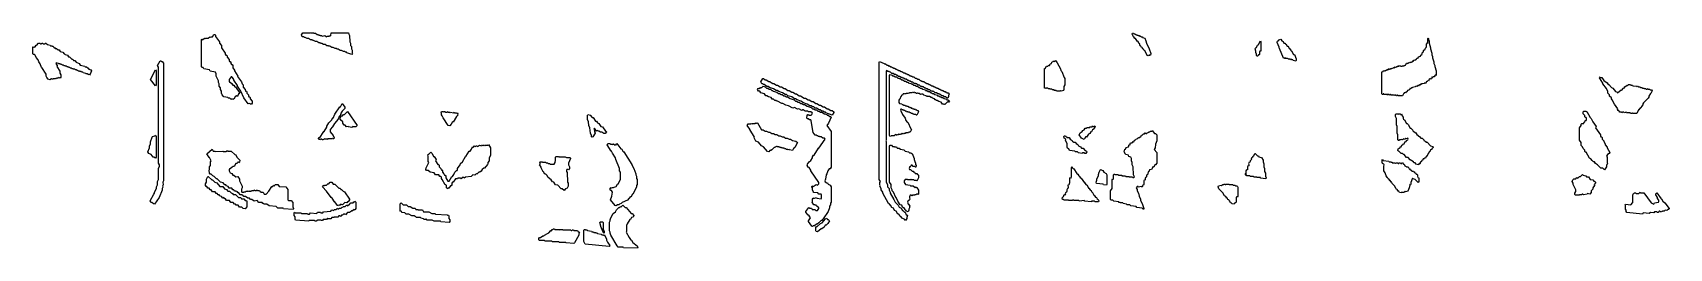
# Model space of a CAD drawing. Header units: millimetres. Extents: x 0 to 7605, y 0 to 1002.
import ezdxf

# ---------------------------------------------------------------- set-up
doc = ezdxf.new("R2010")
doc.units = ezdxf.units.MM
doc.layers.add('GRAY_M', color=7, linetype='Continuous')

msp = doc.modelspace()

# ---------------------------------------------------------------- linework, layer by layer
at = {"layer": 'GRAY_M'}
for points in [[(967.6, 729.8), (952, 754.4), (952, 757.2), (934.6, 781.8), (934.6, 784.5), (928.6, 794.1), (925.2, 796.8), (921.8, 796.8), (912.3, 784.5), (912.3, 776.4), (914.8, 772.3), (918.3, 772.3), (921.8, 766.9), (925.2, 766.9), (930.4, 758.7), (933.9, 758.7), (939.1, 750.4), (942.6, 750.4), (962.6, 721.6), (959.9, 717.4), (956.5, 717.4), (951.2, 706.4), (947.7, 709.1), (940.9, 703.7), (933.9, 692.7), (930.4, 692.7), (928.7, 689.9), (926.9, 692.7), (919.9, 692.7), (916.5, 698.2), (907.8, 698.2), (906.1, 701), (888.7, 703.7), (880.9, 713.3), (877.4, 721.6), (877.4, 729.8), (872.2, 738), (872.2, 746.2), (867, 754.4), (867, 765.4), (863.5, 770.8), (863.5, 779.1), (853.1, 801), (853.1, 811.9), (848.8, 818.7), (824.6, 824.2), (821.1, 829.7), (795.1, 835.1), (791.6, 840.6), (786.4, 840.6), (783.8, 844.8), (783.8, 970.8), (786.5, 972.3), (788.2, 969.5), (798.6, 977.7), (802.1, 975), (803.8, 977.7), (815.9, 977.7), (822.9, 983.2), (824.6, 980.5), (826.3, 983.2), (835, 983.2), (841.9, 994.1), (847.2, 994.1), (849.9, 990), (849.9, 984.5), (867.2, 959.8), (867.2, 954.4), (877.6, 943.4), (877.6, 932.5), (894.9, 907.8), (894.9, 902.3), (897.5, 898.3), (901, 898.3), (903.6, 894.1), (903.6, 888.6), (912.3, 877.7), (912.3, 872.2), (914.8, 868.2), (918.3, 868.2), (921, 864), (921, 858.5), (923.5, 854.5), (927, 854.5), (929.6, 850.3), (929.6, 839.4), (938.3, 828.4), (938.3, 825.7), (953.9, 801), (952.2, 798.3), (969.5, 773.7), (973.8, 764.1), (978.2, 760), (978.2, 749), (986.8, 738.1), (989.4, 731.3), (992.9, 731.3), (995.5, 727.1), (995.5, 721.6), (1002.4, 713.4), (1002.4, 707.9), (1005, 703.9), (1008.5, 703.9), (1011.1, 699.7), (1011.1, 694.2), (1019.8, 683.3), (1019.8, 675), (1017.1, 670.8), (1010.1, 670.8), (1008.4, 673.6), (1000.6, 672.2), (981.4, 699.6), (967.6, 729.8)], [(1457.4, 911.8), (1452.2, 911.8), (1450.5, 914.5), (1443.6, 914.5), (1434.9, 920), (1428, 920), (1419.3, 925.5), (1414.1, 925.5), (1412.3, 928.2), (1405.4, 928.2), (1396.8, 933.7), (1389.8, 933.7), (1381.2, 939.2), (1375.9, 939.2), (1374.2, 941.9), (1367.3, 941.9), (1358.6, 947.4), (1351.7, 947.4), (1343, 952.9), (1337.8, 952.9), (1336, 955.6), (1329.1, 955.6), (1320.5, 961.1), (1313.5, 961.1), (1304.9, 966.6), (1299.6, 966.6), (1297.9, 969.3), (1291, 969.3), (1282.3, 974.8), (1275.4, 974.8), (1266.7, 980.2), (1261.5, 980.2), (1259.8, 983), (1252.8, 983), (1248.4, 992.7), (1254.6, 1002.3), (1291.1, 1002.3), (1292.8, 999.7), (1294.4, 1002.3), (1304.9, 1002.3), (1306.7, 999.6), (1313.6, 999.6), (1322.3, 994.1), (1327.5, 994.1), (1329.2, 991.4), (1334.4, 991.4), (1336.2, 988.7), (1343.1, 988.7), (1344.8, 985.9), (1356.9, 988.7), (1365.5, 983.2), (1367.3, 985.9), (1377.7, 985.9), (1379.4, 988.7), (1382.9, 986), (1385.4, 990), (1386.3, 1002.3), (1468, 1002.3), (1468.8, 995.4), (1472.3, 990), (1474, 959.8), (1477.5, 954.4), (1477.5, 943.4), (1481, 937.9), (1481, 927), (1484.4, 921.5), (1484.4, 907.8), (1486.2, 905), (1483.5, 900.8), (1459.1, 909.1), (1457.4, 911.8)], [(5179.6, 896.7), (5169, 917.3), (5165.2, 920), (5162.7, 925.5), (5159, 925.5), (5155.2, 933.7), (5152.8, 933.7), (5150.2, 939.2), (5146.5, 941.9), (5142.8, 952.9), (5140.3, 952.9), (5136.5, 961.1), (5134.1, 961.1), (5125.3, 974.8), (5121.6, 974.8), (5117.8, 983), (5115.3, 983), (5109.7, 995.4), (5111.6, 999.6), (5115.5, 999.6), (5116.7, 996.9), (5122.9, 996.9), (5124.2, 994.1), (5129.2, 994.1), (5130.4, 991.4), (5135.4, 991.4), (5136.7, 988.7), (5142.9, 988.7), (5144.1, 985.9), (5149.1, 985.9), (5150.4, 983.2), (5156.6, 983.2), (5157.9, 980.4), (5167.9, 977.7), (5173.5, 965.3), (5176, 954.4), (5188.5, 927), (5195.9, 905), (5194, 898.1), (5189, 898.1), (5187.8, 895.3), (5185.3, 898), (5184, 895.3), (5179.6, 896.7)], [(71.6, 785.9), (65.6, 794.1), (61.8, 801), (61.8, 809.2), (43, 840.6), (41.5, 840.6), (34.7, 858.4), (28.6, 866.7), (24.9, 876.2), (15.8, 887.2), (11.3, 898.1), (8.4, 900.8), (2.3, 900.8), (0, 905), (0.8, 936.6), (3.9, 936.6), (5.4, 934), (6.8, 936.6), (11.3, 936.6), (15.9, 945), (17.4, 942.2), (26.4, 953.1), (34.1, 953.1), (35.6, 950.3), (38.5, 950.3), (41.6, 953.1), (43.1, 950.4), (44.5, 953.1), (47.6, 953.1), (49.1, 950.3), (56.6, 950.3), (58.1, 953.1), (61.2, 953.1), (68.7, 947.6), (80.8, 944.8), (82.3, 942.1), (88.3, 942.1), (89.8, 939.4), (94.3, 939.4), (97.4, 933.9), (100.4, 933.9), (104.9, 928.4), (110.9, 928.4), (118.4, 922.9), (123, 922.9), (127.5, 914.7), (139.6, 912), (145.6, 903.8), (148.6, 903.8), (150.1, 901), (162.2, 898.3), (166.7, 890.1), (171.2, 890.1), (181.7, 879.1), (186.3, 879.1), (189.3, 873.7), (195.3, 873.7), (201.3, 865.4), (216.4, 859.9), (220.9, 851.7), (242, 846.3), (243.5, 843.5), (249.5, 843.5), (257.1, 838), (260.1, 832.6), (270.7, 829.8), (273, 825.6), (266.9, 809.2), (263.1, 804.9), (261.5, 807.7), (255.5, 807.7), (254, 810.5), (247.9, 810.5), (246.4, 813.2), (234.4, 816), (232.9, 818.7), (226.8, 818.7), (225.3, 821.4), (219.3, 821.4), (217.8, 824.2), (211.8, 824.2), (210.3, 826.9), (204.2, 826.9), (202.7, 829.6), (196.7, 829.6), (195.2, 832.4), (189.2, 832.4), (187.7, 835.1), (181.6, 835.1), (180.1, 837.9), (174.1, 837.9), (172.6, 840.6), (166.6, 840.6), (165.1, 843.3), (159, 843.3), (157.5, 846.1), (151.5, 846.1), (150, 848.8), (144, 848.8), (142.5, 851.6), (136.4, 851.6), (134.9, 854.3), (128.9, 854.3), (127.4, 857), (121.4, 857), (119.8, 859.8), (109.4, 862.5), (107.2, 858.5), (113.2, 850.3), (111.7, 844.8), (125.3, 822.9), (125.3, 814.7), (131.3, 806.5), (131.3, 801), (132.8, 798.2), (127.5, 791.3), (121.5, 794), (120, 791.3), (112.4, 791.3), (110.9, 788.5), (107.9, 791.3), (106.4, 788.6), (94.3, 788.6), (92.8, 785.8), (89.7, 785.8), (86.7, 788.5), (79.2, 783.1), (71.6, 785.9)], [(5687.4, 896.8), (5687.4, 902.3), (5684, 910.5), (5684, 916), (5680.6, 927), (5684.6, 933.9), (5686.9, 933.9), (5692.5, 944.8), (5697.1, 947.6), (5706.2, 964.1), (5708, 959.8), (5708, 918.7), (5706.2, 914.4), (5705, 917.3), (5702.9, 917.3), (5701.2, 913.2), (5701.2, 902.3), (5699.4, 898), (5696, 900.8), (5692.6, 892.6), (5688.5, 894), (5687.4, 896.8)], [(5855.9, 876.2), (5850.2, 876.2), (5849.1, 878.9), (5844.6, 876.1), (5843.4, 878.9), (5837.7, 878.9), (5836.6, 881.6), (5832.1, 878.9), (5830.9, 881.7), (5825.2, 881.7), (5824.1, 884.4), (5820.8, 884.4), (5819.6, 881.5), (5818.4, 884.4), (5812.8, 884.4), (5794.6, 928.3), (5791.8, 932.4), (5791.8, 935.1), (5782.7, 957), (5782.7, 959.8), (5786.7, 966.8), (5789, 964.1), (5791.2, 969.5), (5800.4, 972.2), (5805, 964), (5810.6, 961.2), (5814, 953.1), (5819.7, 953.1), (5820.8, 950.3), (5823.1, 950.3), (5829.9, 939.4), (5832.2, 939.4), (5836.7, 933.8), (5839, 928.4), (5841.2, 928.4), (5845.8, 922.9), (5848.1, 917.5), (5850.3, 917.5), (5859.4, 901), (5864, 901), (5871.4, 880.4), (5871.4, 874.9), (5869.6, 870.7), (5857, 873.5), (5855.9, 876.2)], [(6353.4, 709.2), (6352.4, 711.7), (6351.4, 709.2), (6344.8, 709.2), (6343.7, 711.9), (6341.7, 711.9), (6340.6, 709.2), (6337.3, 709.2), (6336.2, 711.9), (6331, 711.9), (6329.8, 709), (6328.7, 711.9), (6321.2, 711.9), (6320.2, 714.5), (6319.2, 711.9), (6312.6, 711.9), (6311.5, 714.6), (6309.5, 714.6), (6308.4, 711.9), (6305.1, 711.9), (6304, 714.6), (6297.7, 714.6), (6296.6, 711.7), (6295.4, 714.6), (6287.9, 714.6), (6286.9, 717.2), (6285.9, 714.6), (6279.3, 714.6), (6278.3, 717.4), (6276.2, 717.4), (6275.2, 714.6), (6271.8, 714.6), (6269.1, 718.8), (6269.1, 820.2), (6275, 821.6), (6276.1, 824.4), (6282.5, 824.4), (6283.7, 827.2), (6285.8, 824.4), (6291.2, 829.9), (6293.3, 827.2), (6297.6, 832.6), (6300.8, 829.9), (6305.2, 835.4), (6306.3, 832.6), (6308.3, 832.6), (6309.4, 835.3), (6315.8, 835.3), (6318.1, 838.2), (6319.1, 835.4), (6323.4, 840.8), (6326.6, 838.1), (6330.9, 843.6), (6333, 840.9), (6334.1, 843.5), (6340.5, 843.5), (6341.6, 846.3), (6348, 846.3), (6349.2, 849.2), (6350.3, 846.4), (6352.3, 849), (6356.8, 849), (6357.8, 846.3), (6362, 846.3), (6363.1, 849.1), (6365.2, 846.4), (6366.3, 849), (6372.7, 849), (6375, 851.8), (6376, 849.2), (6377, 851.8), (6379.2, 851.8), (6383.5, 860), (6385.7, 860), (6386.8, 857.3), (6391, 862.8), (6393.2, 860), (6397.5, 865.5), (6399.6, 862.8), (6400.6, 865.4), (6407.1, 865.4), (6409.3, 868.3), (6410.4, 865.5), (6414.7, 871), (6415.7, 868.4), (6418.9, 876.6), (6420, 873.8), (6421, 876.4), (6427.5, 876.4), (6428.5, 879.1), (6430.7, 879.1), (6432.8, 884.6), (6435.1, 884.6), (6436.1, 882), (6439.3, 890.1), (6448.9, 892.8), (6452.2, 901.1), (6455.4, 898.4), (6458.6, 912), (6461.8, 912), (6465, 922.9), (6469.3, 922.9), (6472.5, 931.1), (6475.8, 933.9), (6477.3, 937.9), (6477.3, 948.9), (6481.2, 955.9), (6482.3, 953.2), (6483.8, 957.1), (6483.8, 973.5), (6485.5, 977.9), (6487.2, 973.5), (6487.2, 968), (6489.4, 962.6), (6489.4, 954.3), (6495.8, 932.4), (6495.8, 927), (6502.2, 907.8), (6502.2, 899.6), (6505.5, 891.4), (6505.5, 885.9), (6511.9, 866.7), (6511.9, 858.5), (6515.1, 850.3), (6515.1, 844.8), (6521.6, 825.7), (6521.6, 806.5), (6519.8, 802.1), (6518.7, 805), (6516.7, 805), (6513.5, 796.8), (6510.1, 796.8), (6509.1, 799.4), (6504.8, 794), (6503.7, 796.6), (6500.5, 788.4), (6499.4, 791.2), (6495.2, 785.8), (6493, 788.5), (6492, 785.8), (6489.9, 785.8), (6486.6, 777.5), (6484.4, 780.3), (6480.1, 774.8), (6478, 777.5), (6472.7, 766.6), (6468.4, 769.4), (6467.3, 766.7), (6454.4, 763.9), (6453.3, 761.1), (6451.1, 763.9), (6446.9, 758.4), (6444.7, 761.1), (6440.4, 755.7), (6438.3, 758.4), (6434, 752.9), (6431.9, 755.6), (6430.8, 753), (6425.5, 753), (6424.4, 750.3), (6411.5, 747.5), (6410.4, 744.7), (6408.2, 747.4), (6403.9, 742), (6401.8, 744.7), (6398.6, 736.6), (6389, 733.8), (6385.7, 725.5), (6383.5, 728.3), (6379.2, 722.8), (6377.1, 725.5), (6376.1, 722.9), (6373.9, 722.9), (6371.8, 717.4), (6369.6, 717.4), (6365.3, 709.2), (6353.4, 709.2)], [(549.3, 213.6), (545.5, 220.5), (562.9, 252.1), (566.6, 256.2), (566.6, 261.6), (575.7, 278), (575.7, 286.3), (580.2, 294.5), (580.2, 310.9), (584.7, 319.1), (584.7, 371.1), (589.2, 382.1), (589.2, 387.5), (584.7, 395.7), (584.7, 842), (580.2, 850.3), (591.5, 870.9), (596.2, 870.9), (597.7, 868.2), (602.2, 868.2), (607.5, 861.3), (607.5, 313.6), (604.5, 308.1), (606, 294.4), (603, 289), (604.5, 283.5), (601.5, 278), (601.5, 269.8), (587.9, 236.9), (566, 205.3), (560.7, 206.7), (553.9, 213.6), (549.3, 213.6)], [(4034.2, 147.9), (4031.5, 147.9), (4024.5, 158.8), (4020.3, 158.8), (4012, 172.5), (4005.1, 175.3), (3999.5, 186.2), (3992.6, 189), (3987, 199.9), (3984.2, 199.9), (3981.5, 205.4), (3977.3, 208.1), (3950.2, 256.1), (3950.2, 261.6), (3943.3, 272.5), (3943.3, 278), (3936.3, 289), (3937.7, 291.7), (3936.3, 294.4), (3936.3, 305.4), (3939.1, 310.9), (3933.5, 319.1), (3933.5, 864), (3935.7, 868.2), (3956.6, 859.9), (3958, 857.2), (3963.5, 857.2), (3970.5, 851.8), (3974.7, 851.8), (3976, 849), (3981.6, 849), (3988.5, 843.5), (3992.7, 843.5), (3994.1, 840.8), (3998.3, 840.8), (3999.6, 838.1), (4005.2, 838.1), (4012.1, 832.6), (4016.3, 832.6), (4017.7, 829.8), (4021.9, 829.8), (4023.2, 827.1), (4028.8, 827.1), (4035.7, 821.6), (4039.9, 821.6), (4041.3, 818.9), (4045.5, 818.9), (4046.8, 816.2), (4052.4, 816.2), (4059.3, 810.7), (4063.5, 810.7), (4064.9, 807.9), (4070.4, 807.9), (4077.4, 802.5), (4081.6, 802.5), (4082.9, 799.7), (4087.1, 799.7), (4088.5, 797), (4094, 797), (4101, 791.5), (4105.2, 791.5), (4106.5, 788.8), (4110.7, 788.8), (4112.1, 786), (4117.6, 786), (4124.6, 780.6), (4128.8, 780.6), (4130.1, 777.8), (4134.3, 777.8), (4135.7, 775.1), (4141.2, 775.1), (4148.2, 769.6), (4152.4, 769.6), (4153.7, 766.9), (4159.3, 766.9), (4166.2, 761.4), (4170.4, 761.4), (4171.8, 758.7), (4176, 758.7), (4177.3, 755.9), (4182.9, 755.9), (4189.8, 750.4), (4194, 750.4), (4195.4, 747.7), (4199.6, 747.7), (4200.9, 745), (4206.5, 745), (4213.4, 739.5), (4217.6, 739.5), (4219, 736.8), (4223.2, 736.8), (4224.5, 734), (4230.1, 734), (4237, 728.5), (4241.2, 728.5), (4242.6, 725.8), (4246.8, 725.8), (4248.1, 723.1), (4253.7, 723.1), (4258.6, 716.1), (4255.8, 710.6), (4255.8, 705.1), (4252.3, 698.2), (4249.4, 698.2), (4242.5, 703.7), (4236.9, 703.7), (4230, 709.2), (4224.4, 709.2), (4217.5, 714.6), (4213.3, 714.6), (4211.9, 717.4), (4206.4, 717.4), (4199.5, 722.9), (4193.9, 722.9), (4187, 728.3), (4182.8, 728.3), (4181.4, 731.1), (4175.9, 731.1), (4168.9, 736.6), (4163.4, 736.6), (4156.4, 742), (4152.2, 742), (4150.8, 744.8), (4145.3, 744.8), (4138.4, 750.2), (4134.2, 750.2), (4132.8, 753), (4127.3, 753), (4120.3, 758.5), (4114.8, 758.5), (4107.8, 763.9), (4103.6, 763.9), (4102.3, 766.7), (4096.7, 766.7), (4089.8, 772.1), (4084.2, 772.1), (4077.3, 777.6), (4073.1, 777.6), (4071.7, 780.4), (4066.2, 780.4), (4059.2, 785.8), (4053.7, 785.8), (4046.7, 791.3), (4042.6, 791.3), (4041.2, 794.1), (4035.6, 794.1), (4028.7, 799.5), (4023.1, 799.5), (4016.2, 805), (4012, 805), (4010.6, 807.7), (4005.1, 807.7), (3998.2, 813.2), (3992.6, 813.2), (3985.7, 818.7), (3981.5, 818.7), (3980.1, 821.4), (3974.6, 821.4), (3967.7, 826.9), (3965.7, 822.9), (3965.7, 502.5), (3964.3, 499.8), (3965.7, 497.1), (3965.7, 308.2), (3972.6, 297.2), (3972.6, 286.3), (3979.5, 278.1), (3979.5, 269.8), (3985.1, 261.6), (3985.1, 256.1), (4001, 227.5), (4002.4, 227.5), (4008, 213.7), (4021.9, 200), (4026, 191.8), (4035.7, 186.4), (4041.3, 175.4), (4044.1, 175.4), (4051, 167.2), (4053.8, 167.2), (4059.3, 156.3), (4063.5, 156.3), (4065.6, 152.1), (4061.5, 143.8), (4061.5, 138.4), (4056.5, 128.6), (4052.3, 134.2), (4041.2, 139.7), (4034.2, 147.9)], [(4757.4, 731.1), (4756.1, 733.8), (4747.4, 733.8), (4746.2, 736.6), (4737.4, 736.6), (4736.2, 739.3), (4727.5, 739.3), (4726.2, 742), (4718.7, 742), (4717.5, 744.8), (4710.1, 744.8), (4707.5, 741.9), (4706.3, 744.8), (4702.5, 744.8), (4701.9, 836.7), (4705, 835.3), (4711.3, 846.3), (4717.5, 846.3), (4722.5, 851.8), (4725, 849.1), (4728.7, 857.2), (4733.7, 859.9), (4736.2, 865.4), (4742.4, 868.2), (4743.7, 871), (4746.2, 868.2), (4752.5, 873.7), (4761.3, 862.7), (4775.6, 833.9), (4777.5, 827.1), (4782.5, 821.6), (4793.7, 794.2), (4796.8, 790.1), (4796.8, 759.9), (4791.9, 751.7), (4791.9, 738), (4790, 733.8), (4778.6, 731.1), (4776.2, 733.7), (4775, 731.1), (4757.4, 731.1)], [(570.5, 830), (572.9, 825.7), (572.9, 759.9), (570.5, 755.6), (547, 784.6), (570.5, 830)], [(3684.6, 632.5), (3679.3, 632.5), (3672.2, 638), (3666.9, 638), (3659.8, 643.5), (3654.5, 643.5), (3642.1, 651.7), (3636.8, 651.7), (3629.7, 657.1), (3624.4, 657.1), (3617.4, 662.6), (3612, 662.6), (3599.6, 670.8), (3581.9, 676.3), (3569.5, 684.5), (3551.8, 690), (3544.8, 695.5), (3539.4, 695.5), (3527, 703.7), (3509.3, 709.2), (3502.3, 714.6), (3497, 714.6), (3484.5, 722.9), (3466.8, 728.3), (3459.8, 733.8), (3454.5, 733.8), (3442.1, 742), (3424.3, 747.5), (3417.3, 753), (3412, 753), (3399.6, 761.2), (3394.2, 761.2), (3392.5, 763.9), (3388.9, 763.9), (3384.4, 773.6), (3392.5, 788.8), (3396.1, 788.8), (3403.2, 783.3), (3408.5, 783.3), (3420.9, 775.1), (3426.2, 775.1), (3433.3, 769.6), (3436.8, 769.6), (3438.6, 766.9), (3443.9, 766.9), (3456.3, 758.7), (3461.6, 758.7), (3474, 750.4), (3479.3, 750.4), (3491.7, 742.2), (3497, 742.2), (3509.4, 734), (3514.7, 734), (3527.1, 725.8), (3532.4, 725.8), (3544.8, 717.6), (3550.1, 717.6), (3562.5, 709.4), (3567.8, 709.4), (3585.5, 698.4), (3590.9, 698.4), (3603.3, 690.2), (3608.6, 690.2), (3621, 682), (3626.3, 682), (3638.7, 673.8), (3644, 673.8), (3656.4, 665.6), (3661.7, 665.6), (3674.1, 657.3), (3679.4, 657.3), (3691.8, 649.1), (3697.1, 649.1), (3709.5, 640.9), (3714.8, 640.9), (3722.8, 634), (3722.8, 631.2), (3714.8, 618.8), (3686.4, 629.8), (3684.6, 632.5)], [(3982.1, 524.4), (3982.1, 803.8), (3984.3, 808), (3994.1, 805.2), (3995.5, 802.5), (4001, 802.5), (4007.9, 797), (4013.5, 797), (4020.4, 791.5), (4024.6, 791.5), (4026, 788.8), (4031.5, 788.8), (4038.5, 783.3), (4044, 783.3), (4051, 777.8), (4056.5, 777.8), (4063.5, 772.3), (4067.7, 772.3), (4069.1, 769.6), (4080.2, 766.9), (4081.6, 764.1), (4087.1, 764.1), (4094, 758.7), (4099.6, 758.7), (4106.5, 753.2), (4112.1, 753.2), (4119, 747.7), (4123.2, 747.7), (4124.6, 745), (4130.1, 745), (4137.1, 739.5), (4148.2, 736.7), (4149.6, 734), (4155.1, 734), (4162, 728.5), (4167.6, 728.5), (4174.5, 723.1), (4178.7, 723.1), (4180.1, 720.3), (4185.6, 720.3), (4192.6, 714.8), (4203.7, 712.1), (4205.1, 709.4), (4210.6, 709.4), (4217.6, 703.9), (4221.8, 703.9), (4223.2, 701.2), (4228.7, 701.2), (4235.6, 695.7), (4246.8, 692.9), (4248.1, 690.2), (4253.7, 690.2), (4256.4, 684.8), (4257.8, 687.6), (4260, 683.3), (4257.8, 678.9), (4256.4, 681.7), (4255.1, 679.1), (4249.5, 679.1), (4238.3, 668), (4237, 670.8), (4234.2, 668), (4232.8, 670.8), (4228.6, 670.8), (4221.7, 679.1), (4210.6, 681.8), (4203.6, 687.3), (4198, 687.3), (4196.7, 690), (4193.9, 690), (4191.1, 695.5), (4181.4, 698.2), (4180, 701), (4174.5, 701), (4167.5, 706.4), (4161.9, 706.4), (4160.6, 709), (4159.3, 706.4), (4153.6, 706.4), (4152.2, 709.2), (4141.1, 711.9), (4139.7, 714.6), (4134.2, 714.6), (4132.8, 717.4), (4125.9, 714.6), (4118.9, 720.1), (4113.4, 720.1), (4112, 722.7), (4110.7, 720.1), (4105, 720.1), (4103.6, 722.9), (4098.1, 722.9), (4096.7, 725.6), (4089.8, 722.8), (4088.4, 725.5), (4087.1, 722.9), (4074.6, 722.9), (4073.2, 720), (4071.8, 722.7), (4070.4, 720.1), (4059.3, 720.1), (4057.9, 717.4), (4052.3, 717.4), (4050.9, 720), (4049.6, 717.4), (4045.5, 717.4), (4042.7, 711.9), (4038.5, 711.9), (4034.4, 706.5), (4030.2, 692.7), (4027.4, 692.7), (4025.4, 688.7), (4025.4, 677.8), (4027.4, 673.8), (4038.5, 671), (4039.9, 668.3), (4045.5, 668.3), (4046.8, 665.6), (4053.8, 665.6), (4055.2, 662.8), (4060.7, 662.8), (4062.1, 660.1), (4067.7, 660.1), (4069.1, 657.3), (4074.6, 657.3), (4076, 654.6), (4081.6, 654.6), (4082.9, 651.9), (4088.5, 651.9), (4089.9, 649.1), (4095.4, 649.1), (4096.8, 646.4), (4102.4, 646.4), (4103.8, 643.7), (4109.3, 643.7), (4110.7, 640.9), (4114.9, 640.9), (4117, 634), (4109.3, 618.8), (4105, 618.8), (4103.6, 621.6), (4096.7, 621.6), (4095.3, 624.3), (4089.8, 624.3), (4088.4, 627), (4082.8, 627), (4081.4, 629.8), (4075.9, 629.8), (4074.5, 632.5), (4067.5, 632.5), (4066.2, 635.2), (4060.6, 635.2), (4059.2, 638), (4053.7, 638), (4052.3, 640.7), (4046.7, 640.7), (4045.3, 643.5), (4038.4, 643.5), (4037, 646.2), (4034.3, 646.2), (4032.3, 642.2), (4041.3, 621.7), (4053.8, 605.3), (4058, 594.3), (4063.5, 586.2), (4066.3, 586.2), (4080.2, 556), (4083.7, 551.8), (4077.4, 539.4), (4071.8, 539.4), (4070.4, 536.7), (4056.6, 536.7), (4055.2, 533.9), (4048.2, 533.9), (4046.8, 531.2), (4041.2, 533.9), (4034.3, 528.4), (4032.9, 531.1), (4031.6, 528.5), (4028.7, 528.5), (4025.9, 531.2), (4019, 525.7), (4017.6, 528.3), (4016.3, 525.7), (4012, 525.7), (4010.7, 528.4), (4003.8, 523), (3989.9, 523), (3988.5, 520.2), (3983.5, 521.6), (3982.1, 524.4)], [(7404.4, 632.5), (7395.5, 629.7), (7393.7, 632.5), (7388.5, 632.5), (7384.9, 629.7), (7383.1, 632.5), (7376, 632.5), (7372.5, 638), (7367.2, 640.7), (7364.5, 644.9), (7366.3, 647.7), (7350.4, 669.5), (7340.6, 690), (7336.2, 694.2), (7336.2, 699.6), (7327.3, 707.9), (7327.3, 713.3), (7320.3, 721.6), (7320.3, 729.8), (7313.2, 740.7), (7313.2, 743.5), (7297.3, 765.4), (7297.3, 768.1), (7281.3, 792.8), (7284.1, 797.1), (7285.9, 794.3), (7291.2, 794.3), (7301.9, 780.5), (7316, 769.6), (7321.3, 761.4), (7324.8, 761.4), (7337.2, 747.7), (7342.6, 744.9), (7354.9, 728.5), (7363.8, 725.8), (7365.5, 723.1), (7381.4, 736.8), (7383.2, 734.1), (7392, 745), (7393.8, 742.3), (7399, 750.4), (7409.7, 758.7), (7411.5, 756), (7415, 761.4), (7425.7, 761.4), (7427.5, 758.7), (7434.5, 758.7), (7436.3, 755.9), (7454, 753.2), (7455.7, 750.5), (7457.4, 753.2), (7461.1, 753.2), (7462.9, 750.4), (7469.9, 750.4), (7471.7, 747.7), (7478.8, 747.7), (7480.5, 745), (7487.6, 745), (7489.4, 742.2), (7496.5, 742.2), (7498.2, 739.5), (7503.4, 739.5), (7505.3, 742.3), (7507.1, 739.5), (7514.2, 739.5), (7515.9, 736.8), (7523, 736.8), (7525.7, 732.5), (7519.5, 720.1), (7517.7, 720.1), (7509.8, 707.9), (7509.8, 702.4), (7507.1, 698.3), (7485.9, 676.3), (7483.2, 672.3), (7483.2, 666.8), (7476.2, 658.6), (7473.4, 651.6), (7471.6, 654.3), (7464.6, 643.5), (7462.9, 643.5), (7454, 627), (7436.2, 627), (7434.5, 629.7), (7431, 627), (7425.6, 627), (7423.8, 629.8), (7406.1, 629.8), (7404.4, 632.5)], [(3614.6, 141.1), (3608.5, 150.6), (3601.4, 156.1), (3593.4, 168.5), (3593.4, 171.3), (3606.7, 189.2), (3610.3, 186.4), (3619.2, 186.4), (3622.8, 180.9), (3635.1, 180.9), (3638.7, 175.4), (3647.4, 175.4), (3653.6, 185), (3653.6, 187.6), (3649.2, 194.4), (3643.9, 194.4), (3640.3, 199.9), (3636.8, 199.9), (3635, 202.6), (3629.7, 202.6), (3621.7, 215), (3623.5, 217.8), (3623.5, 228.8), (3626.2, 232.9), (3631.5, 232.9), (3633.3, 235.8), (3635.1, 233), (3642.2, 235.7), (3644, 232.9), (3663.4, 230.2), (3666, 234.2), (3666, 247.9), (3663.4, 251.9), (3652.7, 251.9), (3649.2, 257.4), (3629.7, 260.1), (3627, 264.3), (3623.5, 272.5), (3623.5, 280.7), (3619.9, 286.2), (3622.7, 290.5), (3626.2, 287.7), (3640.4, 295.9), (3647.5, 293.2), (3653.6, 300), (3653.6, 305.4), (3616.4, 360.1), (3616.4, 362.9), (3608.5, 375.1), (3603.2, 377.9), (3598.7, 384.8), (3600.4, 387.5), (3598.7, 390.3), (3608.5, 402.7), (3615.5, 408.1), (3623.5, 420.4), (3623.5, 425.9), (3628, 432.8), (3631.5, 432.8), (3651, 465.7), (3652.7, 465.7), (3681.9, 508), (3679.3, 512), (3672.2, 512), (3663.4, 517.5), (3658.1, 517.5), (3656.3, 520.2), (3651, 520.2), (3649.2, 523), (3643.9, 523), (3642.1, 525.7), (3636.8, 525.7), (3627, 538.1), (3618.2, 592.9), (3615.6, 596.9), (3610.3, 596.9), (3603.2, 602.4), (3599.6, 602.4), (3596.9, 606.6), (3598.7, 617.6), (3601.4, 621.8), (3605, 621.8), (3606.8, 619), (3617.4, 619), (3620.8, 621.7), (3623.5, 628.5), (3620.9, 632.5), (3617.3, 632.5), (3615.6, 635.2), (3603.2, 635.2), (3601.4, 638), (3589, 638), (3580.2, 643.5), (3576.7, 643.5), (3574.9, 640.7), (3560.7, 648.9), (3553.6, 646.2), (3539.5, 654.4), (3532.4, 651.7), (3512.9, 662.6), (3500.5, 665.4), (3486.3, 673.6), (3481, 673.6), (3461.5, 684.5), (3456.2, 684.5), (3454.4, 687.3), (3449.1, 687.3), (3442.1, 692.7), (3436.7, 692.7), (3431.4, 701), (3419, 703.7), (3412, 709.2), (3406.6, 709.2), (3401.3, 717.4), (3383.6, 722.9), (3378.3, 731.1), (3373, 731.1), (3368.5, 738), (3371.2, 742.2), (3376.6, 745), (3378.4, 742.3), (3381.8, 747.7), (3388.9, 747.7), (3394.3, 753.2), (3403.2, 750.4), (3410.3, 745), (3415.6, 745), (3422.7, 739.5), (3428, 739.5), (3435, 734), (3438.6, 734), (3440.4, 731.3), (3458.1, 725.8), (3465.1, 720.3), (3470.5, 720.3), (3477.5, 714.8), (3482.9, 714.8), (3489.9, 709.4), (3495.2, 709.4), (3502.3, 703.9), (3507.6, 703.9), (3520, 695.7), (3537.8, 690.2), (3544.8, 684.7), (3550.1, 684.7), (3557.2, 679.3), (3562.5, 679.3), (3569.6, 673.8), (3574.9, 673.8), (3582, 668.3), (3587.3, 668.3), (3599.7, 660.1), (3617.4, 654.6), (3624.5, 649.1), (3629.8, 649.1), (3636.9, 643.7), (3642.2, 643.7), (3649.3, 638.2), (3654.6, 638.2), (3661.7, 632.7), (3667, 632.7), (3679.4, 624.5), (3690, 621.7), (3691.8, 619), (3697.1, 619), (3704.2, 613.5), (3707.7, 613.5), (3710.5, 609.3), (3698, 581.9), (3691, 571), (3710.4, 543.6), (3710.4, 376.6), (3706, 369.6), (3700.7, 369.6), (3694.5, 360.1), (3691, 346.4), (3687.4, 341), (3683.9, 321.8), (3680.4, 313.6), (3683, 309.6), (3690, 304.1), (3693.6, 304.1), (3697.1, 298.6), (3706, 293.2), (3710.4, 286.3), (3710.4, 215), (3706.9, 209.5), (3706.9, 201.3), (3703.4, 195.8), (3703.4, 187.6), (3696.3, 171.2), (3674.1, 136.9), (3667, 128.7), (3663.5, 128.7), (3652.9, 117.8), (3645.7, 112.3), (3642.2, 112.3), (3633.4, 104.1), (3626.3, 104.1), (3624.5, 101.3), (3620, 102.7), (3605.8, 124.7), (3605.8, 127.5), (3614.6, 141.1)], [(1332.6, 512.3), (1353.4, 542.3), (1355.1, 542.3), (1366.3, 562.8), (1366.3, 568.3), (1375.9, 583.4), (1389.8, 597.1), (1395, 608.2), (1396.8, 605.4), (1404.5, 623.1), (1427.9, 657.3), (1429.7, 657.3), (1438.4, 673.9), (1449.8, 655.9), (1449.8, 650.4), (1438.5, 638), (1430.7, 625.7), (1432.4, 620.3), (1423.7, 612), (1419.4, 599.7), (1402.1, 580.5), (1393.4, 564.1), (1382.1, 551.8), (1382.1, 540.9), (1396, 524.5), (1401.2, 513.5), (1398.6, 509.3), (1395, 509.3), (1393.3, 511.9), (1391.6, 509.3), (1372.6, 509.3), (1370.8, 506.5), (1367.3, 509.2), (1365.6, 506.6), (1358.6, 506.6), (1356.9, 509.3), (1348.3, 503.8), (1344.7, 503.8), (1343, 506.6), (1339.6, 506.6), (1337.9, 503.8), (1330, 505.2), (1328.2, 510.8), (1330.9, 515.1), (1332.6, 512.3)], [(1452.2, 572.3), (1447, 572.3), (1440.9, 581.9), (1440.9, 587.4), (1436.6, 594.2), (1433.1, 594.2), (1428.8, 601.1), (1430.5, 609.4), (1434.9, 616.3), (1440.1, 616.3), (1443.5, 621.8), (1448.8, 621.8), (1462.7, 635.5), (1507, 571), (1500.9, 564.1), (1490.4, 564.1), (1487, 566.7), (1483.5, 561.3), (1467.8, 564.1), (1466.1, 566.8), (1457.4, 564), (1452.2, 572.3)], [(1930.9, 570.9), (1907.5, 606.5), (1903.3, 616.1), (1899.1, 620.2), (1899.1, 628.5), (1897.4, 631.2), (1900, 635.4), (1906.7, 635.4), (1910, 632.8), (1911.7, 635.4), (1916.8, 635.4), (1918.5, 632.7), (1925.1, 632.7), (1928.5, 635.5), (1930.2, 632.7), (1938.6, 632.7), (1940.2, 630.1), (1941.8, 632.7), (1955.3, 630), (1958.7, 632.8), (1960.4, 630), (1968.7, 630), (1970.4, 627.3), (1973.7, 630), (1976.3, 625.8), (1974.7, 623), (1976.4, 620.3), (1968.8, 613.4), (1953.6, 585.9), (1950.3, 588.6), (1945.3, 577.8), (1938.6, 569.5), (1930.9, 570.9)], [(2598.4, 516.1), (2596.8, 518.9), (2596.8, 524.4), (2592, 535.4), (2588.8, 560), (2584, 571), (2582.4, 587.4), (2577.6, 598.4), (2577.6, 617.6), (2580.1, 621.8), (2589.8, 619), (2599.3, 608.1), (2604.1, 608.1), (2615.3, 591.6), (2620.1, 591.6), (2624.9, 583.4), (2631.2, 580.7), (2640.8, 567), (2647.2, 564.2), (2661.6, 545.1), (2664.8, 545.1), (2667.2, 540.9), (2659.9, 533.9), (2653.5, 533.9), (2645.5, 539.4), (2639.1, 539.4), (2631.2, 544.9), (2626.3, 544.9), (2624.8, 547.6), (2620, 544.9), (2610.4, 558.5), (2608.2, 554.6), (2611.3, 549.1), (2611.3, 543.6), (2614.5, 535.4), (2602.5, 517.5), (2598.4, 516.1)], [(6424.3, 397), (6418.9, 397), (6416.7, 402.5), (6400.6, 410.7), (6392.1, 421.7), (6383.5, 421.7), (6372.7, 435.4), (6369.5, 435.4), (6365.2, 440.8), (6359.9, 440.8), (6348.1, 451.8), (6344.8, 451.8), (6343.2, 456), (6345.9, 462.9), (6354.5, 468.4), (6355.5, 471.2), (6358.8, 471.2), (6363, 479.3), (6368.4, 482.1), (6370.6, 487.7), (6372.8, 484.9), (6378.2, 495.9), (6379.2, 493.2), (6380.2, 495.8), (6382.4, 495.8), (6384.5, 501.2), (6389.9, 504), (6391.5, 508), (6389.9, 512), (6382.4, 509.3), (6380.3, 512), (6376, 506.5), (6369.6, 509.3), (6365.3, 503.8), (6360, 506.5), (6358.9, 503.8), (6353.4, 503.8), (6352.4, 506.5), (6348.1, 501.1), (6345.9, 501.1), (6344.2, 505.3), (6344.2, 527.2), (6341, 535.4), (6341, 565.5), (6337.8, 573.7), (6337.8, 603.8), (6333.5, 612), (6333.5, 620.3), (6335.1, 624.5), (6347.1, 624.5), (6348.1, 621.9), (6349.1, 624.5), (6355.7, 624.5), (6356.8, 621.8), (6358.8, 621.8), (6361, 624.6), (6364.3, 616.2), (6369.1, 609.4), (6368.1, 603.9), (6369.6, 599.8), (6375, 597.1), (6383.6, 580.7), (6386.8, 580.7), (6392.2, 575.2), (6400.8, 558.8), (6404, 558.8), (6408.3, 553.3), (6410.4, 553.3), (6414.7, 545.1), (6427.6, 536.8), (6431.9, 528.6), (6446.9, 517.7), (6450.1, 512.2), (6456.6, 512.2), (6460.9, 506.8), (6463, 506.8), (6465.2, 501.2), (6473.8, 495.8), (6474.8, 493.1), (6480.2, 493.1), (6496.3, 476.6), (6507, 473.9), (6508.7, 469.7), (6507, 465.5), (6503.8, 465.5), (6500.5, 457.1), (6499.5, 459.8), (6498.4, 457.3), (6496.3, 457.3), (6492, 449.1), (6489.9, 449.1), (6486.6, 440.8), (6484.5, 440.8), (6479.1, 427), (6478, 429.8), (6475.9, 427.2), (6472.6, 418.8), (6471.5, 421.6), (6467.3, 416.2), (6461.9, 416.2), (6458.7, 408), (6455.5, 408), (6452.3, 399.7), (6449.1, 402.4), (6445.8, 391.5), (6441.5, 394.2), (6439.4, 388.8), (6428.5, 391.6), (6424.3, 397)], [(7287.6, 372.4), (7271.7, 388.8), (7262.8, 394.3), (7257.5, 402.5), (7254, 402.5), (7246.9, 408), (7241.6, 416.2), (7234.5, 419), (7218.6, 446.3), (7215, 446.3), (7212.3, 450.5), (7212.3, 456), (7205.3, 464.2), (7202.6, 471), (7196.4, 477.9), (7196.4, 491.6), (7187.6, 502.5), (7187.6, 560.1), (7196.4, 571), (7196.4, 576.5), (7199.1, 580.7), (7202.8, 580.7), (7204.5, 578), (7212.4, 587.5), (7215, 594.4), (7218.6, 594.4), (7221.2, 598.4), (7221.2, 603.8), (7218.6, 607.9), (7215, 607.9), (7212.3, 612), (7212.3, 617.5), (7205.3, 625.7), (7205.3, 634), (7208, 638.2), (7216.9, 638.2), (7218.7, 635.4), (7222.2, 635.4), (7238.2, 608), (7242.6, 603.9), (7249.7, 587.5), (7265.6, 565.5), (7262.1, 560), (7285.1, 527.2), (7285.1, 521.7), (7287.7, 517.7), (7291.2, 517.7), (7293.9, 513.5), (7293.9, 508.1), (7301, 499.8), (7301, 497.1), (7308.1, 486.1), (7308.1, 480.7), (7316.9, 469.7), (7316.9, 467), (7329.3, 445), (7326.6, 440.9), (7317.8, 435.4), (7313.4, 428.6), (7316.9, 423.2), (7316.9, 398.5), (7318.7, 395.8), (7313.4, 384.8), (7313.4, 379.3), (7303.6, 364.1), (7296.4, 372.4), (7287.6, 372.4)], [(3387.1, 476.5), (3373, 492.9), (3360.6, 498.4), (3352.6, 513.5), (3354.3, 516.2), (3333.1, 551.8), (3333.1, 554.5), (3320.7, 571), (3325.2, 577.9), (3337.6, 577.9), (3339.4, 580.7), (3342.9, 578), (3344.7, 580.7), (3355.3, 580.7), (3357.1, 583.4), (3362.4, 580.7), (3364.1, 583.4), (3367.8, 583.4), (3387.3, 550.6), (3394.3, 550.6), (3403.2, 545.1), (3410.3, 545.1), (3419.1, 539.6), (3426.2, 539.6), (3435, 534.1), (3442.1, 534.1), (3451, 528.7), (3458.1, 528.7), (3466.9, 523.2), (3474, 523.2), (3482.8, 517.7), (3489.9, 517.7), (3498.8, 512.2), (3505.9, 512.2), (3514.7, 506.8), (3521.8, 506.8), (3530.7, 501.3), (3546.6, 498.5), (3554.7, 491.6), (3541.3, 468.1), (3539.5, 470.9), (3535.1, 464.2), (3530.7, 454.5), (3516.4, 457.3), (3514.7, 460), (3511.1, 457.2), (3509.3, 460), (3502.2, 460), (3500.5, 462.7), (3493.4, 462.7), (3491.6, 465.5), (3484.5, 465.5), (3482.8, 468.2), (3479.3, 465.4), (3477.5, 468.2), (3470.4, 468.2), (3468.6, 471), (3461.5, 471), (3459.7, 473.7), (3456.3, 473.7), (3454.5, 470.9), (3452.7, 473.6), (3449.2, 468.2), (3445.7, 468.2), (3435, 457.2), (3433.2, 459.9), (3429.8, 454.5), (3426.2, 454.5), (3420.9, 449), (3414.6, 450.4), (3396, 471), (3387.1, 476.5)], [(4862.7, 527.2), (4868.4, 536.8), (4877.1, 542.3), (4879.6, 547.8), (4885.8, 550.5), (4890.8, 558.8), (4897.1, 558.8), (4898.3, 561.5), (4912, 561.5), (4913.3, 564.3), (4923.3, 564.3), (4927.1, 569.8), (4928.4, 567), (4933.3, 567), (4935.8, 569.8), (4937.8, 565.5), (4932.1, 555.9), (4924.7, 550.4), (4919.6, 542.1), (4917.2, 542.1), (4912.2, 534), (4905.9, 531.2), (4897.2, 517.4), (4894.7, 520.2), (4888.5, 509.3), (4885.9, 506.5), (4874.6, 512), (4862.7, 527.2)], [(5102.9, 197.2), (5099.1, 202.6), (5084.2, 202.6), (5082.9, 205.4), (5067.9, 208.1), (5066.7, 210.8), (5054.2, 210.8), (5053, 213.6), (5048, 213.6), (5046.7, 216.3), (5024.3, 219.1), (5019.3, 224.5), (5010.6, 224.5), (5008.7, 228.7), (5008.7, 267.1), (5016.1, 278.1), (5016.1, 319.1), (5018.1, 323.4), (5020.6, 320.6), (5022.4, 324.6), (5022.4, 341), (5024.3, 345.2), (5026.9, 345.2), (5028.2, 342.5), (5044.4, 342.5), (5045.6, 339.7), (5060.6, 339.7), (5061.8, 337), (5078, 337), (5079.3, 334.3), (5094.3, 334.3), (5095.5, 331.5), (5110.5, 331.5), (5111.7, 328.8), (5117.8, 328.8), (5119.7, 332.8), (5115.9, 341), (5115.9, 357.4), (5113.4, 362.9), (5113.4, 379.3), (5109.7, 387.5), (5109.7, 398.5), (5105.9, 406.7), (5105.9, 417.6), (5102.9, 424.4), (5094.1, 427.2), (5091.6, 432.6), (5080.4, 435.4), (5077.9, 438.1), (5072.3, 447.8), (5075.4, 460.2), (5077.9, 460.2), (5081.7, 468.4), (5091.6, 471.1), (5095.4, 482.2), (5097.9, 479.5), (5101.6, 490.3), (5109.1, 490.3), (5114.2, 495.9), (5115.4, 493.2), (5121.6, 504), (5125.3, 504), (5129.1, 509.5), (5131.6, 506.8), (5139.1, 515), (5141.6, 512.3), (5145.3, 517.7), (5149, 517.7), (5152.8, 525.9), (5156.5, 525.9), (5161.5, 531.4), (5166.5, 531.4), (5170.3, 536.9), (5172.8, 534.1), (5177.7, 534.1), (5178.9, 536.9), (5187.7, 539.6), (5189, 542.5), (5190.3, 539.7), (5195.2, 545.1), (5200.2, 545.1), (5202.7, 547.9), (5212.7, 534.1), (5217.7, 534.1), (5223.4, 527.2), (5223.4, 499.8), (5218.4, 483.4), (5218.4, 477.9), (5215.9, 472.4), (5215.9, 466.9), (5212.2, 458.7), (5223.4, 445.1), (5223.4, 395.7), (5217.7, 388.8), (5214, 388.8), (5210.2, 377.8), (5206.5, 380.5), (5199, 366.9), (5190.3, 364.2), (5186.6, 356), (5184.1, 356), (5180.3, 342.3), (5177.8, 342.3), (5176, 338.2), (5176, 332.8), (5174.1, 328.6), (5171.6, 328.6), (5169.8, 324.5), (5169.8, 319.1), (5167.8, 314.8), (5165.3, 317.5), (5163.5, 313.6), (5163.5, 297.2), (5161.6, 293), (5159.1, 293), (5155.3, 284.7), (5152.8, 287.5), (5137.8, 284.8), (5136.5, 287.5), (5132.9, 287.5), (5128.6, 280.7), (5132.3, 272.6), (5132.3, 267.1), (5138.6, 256.2), (5142.3, 242.5), (5148.5, 228.8), (5148.5, 223.3), (5157.3, 204.1), (5163.5, 184.9), (5161.6, 180.6), (5156.5, 186.2), (5131.6, 188.9), (5127.8, 194.4), (5102.9, 197.2)], [(550.8, 435.4), (540.3, 440.9), (535, 447.8), (542.5, 467), (542.5, 475.2), (547, 486.1), (547, 494.3), (554.6, 516.3), (556.9, 520.4), (567.4, 523.2), (569, 526), (572.9, 519), (572.9, 423.1), (570.5, 418.9), (562.9, 424.4), (559.9, 424.4), (550.8, 435.4)], [(1088.1, 205.4), (1074.2, 205.4), (1072.5, 208.1), (1069, 208.1), (1065.6, 213.6), (1050, 213.6), (1043, 221.8), (1029.2, 219), (1018.8, 227.3), (1011.8, 227.3), (1006.6, 232.7), (999.7, 232.7), (989.3, 241), (980.6, 241), (977.1, 246.4), (973.7, 246.4), (971.9, 249.2), (963.3, 249.2), (958.1, 257.4), (954.6, 257.4), (951.1, 262.9), (947.7, 262.9), (945.9, 265.6), (937.3, 265.6), (933.8, 271.1), (930.3, 271.1), (925.1, 279.3), (913, 279.3), (907.8, 287.5), (900.8, 290.3), (897.4, 295.7), (892.2, 295.7), (885.3, 303.9), (873.1, 306.7), (857.5, 323.1), (854.1, 323.1), (843.6, 334.1), (836.7, 336.8), (829.8, 345), (824.6, 345), (821.9, 349.2), (820.2, 362.9), (821.9, 365.7), (821.9, 379.4), (825.4, 384.8), (825.4, 401.3), (828.8, 406.7), (821.1, 421.7), (819.4, 421.7), (811.5, 434), (809.8, 439.6), (833.3, 460.3), (838.5, 452), (845.5, 452), (847.2, 449.3), (883.6, 452), (885.4, 449.3), (897.4, 449.3), (904.4, 454.8), (906.2, 452), (921.8, 452), (939.1, 435.6), (942.6, 435.6), (949.5, 421.8), (962.6, 409.5), (960.8, 401.2), (958.1, 396.9), (956.3, 399.8), (953, 399.8), (949.5, 394.3), (944.3, 394.3), (935.6, 380.6), (930.4, 380.6), (925.2, 375.1), (921.8, 375.1), (918.3, 369.6), (914.8, 369.6), (912.3, 365.6), (912.3, 360.2), (918.3, 350.7), (925.3, 347.9), (930.4, 339.7), (933.9, 339.7), (944.3, 331.5), (953, 334.3), (960.8, 321.9), (960.8, 313.6), (973, 289), (973, 280.7), (969.5, 275.3), (969.5, 264.4), (972.1, 260.3), (980.6, 260.3), (982.3, 263.1), (989.3, 263.1), (991, 265.8), (1001.4, 265.8), (1003.2, 268.6), (1005, 265.8), (1015.3, 265.8), (1017, 268.5), (1027.4, 268.5), (1029.2, 271.3), (1032.7, 268.5), (1039.6, 268.5), (1043.1, 271.3), (1044.9, 268.5), (1053.5, 268.5), (1057, 263.1), (1060.5, 263.1), (1062.2, 260.3), (1070.9, 260.3), (1076.1, 252.1), (1084.7, 252.1), (1096.8, 265.8), (1110.7, 287.7), (1115.9, 287.7), (1119.3, 293.2), (1122.8, 290.5), (1126.3, 295.9), (1138.5, 295.9), (1145.4, 287.7), (1176.6, 285), (1186.2, 272.6), (1186.2, 226), (1188.8, 222), (1200.9, 222), (1208.8, 212.3), (1208.8, 193.2), (1212.2, 184.9), (1209.6, 180.7), (1166.1, 183.5), (1164.4, 186.2), (1138.4, 186.2), (1131.5, 194.4), (1098.5, 197.1), (1088.1, 205.4)], [(1922.5, 280.7), (1922.5, 291.7), (1920.1, 295.7), (1916.7, 295.7), (1903.3, 320.4), (1899.1, 324.5), (1899.1, 330), (1896.6, 334.1), (1891.6, 334.1), (1886.6, 342.3), (1871.5, 342.3), (1864.8, 350.5), (1846.4, 353.2), (1838, 361.4), (1829.6, 361.4), (1827, 365.6), (1828.7, 373.9), (1840.4, 398.5), (1837.1, 403.9), (1837.1, 428.6), (1835.4, 434.1), (1838, 438.3), (1841.3, 438.3), (1849.8, 446.5), (1856.5, 441), (1863.2, 427.3), (1864.9, 427.3), (1874.2, 412.2), (1872.5, 406.7), (1883.3, 389), (1886.7, 389), (1889.2, 384.8), (1889.2, 379.4), (1895.9, 371.2), (1898.4, 364.4), (1901.7, 364.4), (1904.3, 360.2), (1904.3, 354.7), (1911, 346.5), (1913.5, 339.7), (1916.8, 339.7), (1919.4, 335.5), (1919.4, 327.3), (1928.5, 312.3), (1935.1, 312.3), (1946.9, 334.3), (1950.2, 334.3), (1956.9, 342.4), (1961.9, 353.4), (1968.6, 361.6), (1972, 361.6), (1974.4, 365.7), (1974.4, 371.1), (1986.2, 387.6), (1988.7, 394.4), (1997.1, 402.7), (2010.5, 427.3), (2012.2, 427.3), (2028.9, 452), (2032.3, 452), (2039, 460.2), (2044, 471.2), (2047.4, 468.5), (2052.4, 476.7), (2057.4, 473.9), (2059.1, 476.6), (2065.9, 476.6), (2067.5, 473.9), (2075.9, 479.4), (2084.2, 476.7), (2085.9, 479.4), (2089.3, 479.4), (2091, 476.7), (2092.6, 479.4), (2099.4, 479.4), (2101, 476.7), (2102.6, 479.4), (2116, 479.4), (2117.8, 482.2), (2127.1, 467), (2127.1, 431.3), (2120.4, 420.4), (2120.4, 406.7), (2115.4, 398.5), (2115.4, 393), (2112.8, 388.9), (2099.4, 372.4), (2096, 372.4), (2089.4, 366.9), (2084.3, 358.7), (2077.6, 353.2), (2072.6, 353.2), (2064.1, 344.9), (2062.5, 347.7), (2054.1, 339.5), (2045.8, 342.3), (2037.4, 334.1), (2010.6, 331.3), (2005.5, 325.8), (2003.8, 328.6), (1995.5, 328.6), (1990.4, 323), (1988.7, 325.8), (1975.4, 325.8), (1973.8, 323.1), (1965.4, 323.1), (1953.7, 306.7), (1950.3, 306.7), (1947.8, 302.6), (1947.8, 294.4), (1945.3, 290.2), (1941.9, 290.2), (1933.6, 279.3), (1930.2, 279.3), (1928.5, 276.5), (1922.5, 280.7)], [(2690.9, 242.5), (2694.1, 261.6), (2690.2, 268.3), (2687, 268.3), (2681.3, 275.3), (2688.7, 282.3), (2690.2, 279.6), (2691.8, 282.2), (2699.7, 282.2), (2701.3, 284.9), (2710.9, 287.7), (2717.3, 298.6), (2722.1, 301.4), (2730.8, 321.8), (2730.8, 354.7), (2727.6, 360.1), (2727.6, 371.1), (2710.1, 412.2), (2708.5, 420.4), (2694.1, 442.3), (2690.2, 451.8), (2688.6, 451.8), (2670.2, 480.6), (2672.6, 487.6), (2683.9, 487.6), (2685.5, 484.8), (2693.5, 484.8), (2695, 482.2), (2698.2, 484.9), (2706.2, 479.4), (2707.8, 482.2), (2709.4, 479.5), (2714.1, 487.7), (2733.4, 462.9), (2738.2, 460.2), (2743, 452), (2747.7, 449.2), (2783.7, 390.3), (2783.7, 387.6), (2793.2, 371.2), (2802.8, 346.5), (2802.8, 341), (2806, 335.5), (2806, 324.6), (2809.2, 319.1), (2809.2, 297.2), (2806, 291.7), (2806, 283.5), (2789.2, 251.9), (2787.6, 251.9), (2779.6, 238.1), (2778, 240.9), (2763.7, 224.5), (2739.8, 213.6), (2735, 208.1), (2727, 205.4), (2725.4, 202.6), (2717.4, 202.6), (2711, 197.1), (2706.9, 198.5), (2684.5, 226), (2690.9, 242.5)], [(4055, 178), (4050.9, 186.2), (4048.1, 186.2), (4042.5, 191.7), (4038.4, 199.9), (4031.4, 202.6), (4020.3, 219.1), (4012, 235.5), (4010.6, 235.5), (3999.5, 260.2), (3994.6, 267), (3994.6, 272.5), (3989.1, 280.7), (3989.1, 297.2), (3982.1, 308.1), (3982.1, 475.2), (3984.2, 479.4), (3991.3, 479.4), (3995.5, 473.9), (4003.8, 473.9), (4005.2, 471.2), (4013.5, 471.2), (4017.7, 465.7), (4026, 465.7), (4032.9, 460.2), (4048.2, 457.5), (4053.8, 452), (4070.4, 449.2), (4074.6, 443.8), (4082.9, 443.8), (4084.3, 441), (4087.1, 441), (4096.2, 417.7), (4096.2, 412.2), (4098.9, 404), (4103.1, 395.8), (4103.1, 390.3), (4105.9, 384.8), (4103.8, 377.9), (4100.9, 377.9), (4099.5, 380.6), (4091.2, 380.6), (4087, 386.1), (4081.6, 386.1), (4077.3, 377.7), (4076, 380.4), (4072.6, 371.1), (4074.6, 367.1), (4078.8, 367.1), (4087.1, 358.9), (4091.3, 358.9), (4094, 353.4), (4098.2, 353.4), (4101, 347.9), (4109.3, 347.9), (4112.1, 342.5), (4114.9, 342.5), (4117, 338.3), (4117, 327.3), (4109.3, 312), (4107.8, 314.9), (4096.7, 314.9), (4095.3, 317.6), (4084.2, 317.6), (4082.8, 320.4), (4080.2, 320.4), (4078.8, 317.6), (4066.2, 317.6), (4064.8, 320.4), (4053.8, 320.4), (4050.4, 313.6), (4050.4, 305.4), (4056.6, 295.9), (4077.4, 293.2), (4078.8, 290.4), (4091.2, 290.4), (4100.9, 282.3), (4105.1, 285), (4106.5, 282.2), (4109.3, 282.2), (4117, 269.8), (4117, 253.4), (4114.8, 249), (4113.4, 251.9), (4106.5, 251.9), (4105.2, 249.2), (4099.6, 249.2), (4098.2, 246.4), (4089.8, 246.4), (4088.4, 249), (4085.7, 243.6), (4082.8, 246.4), (4077.4, 246.4), (4074, 239.7), (4074, 234.2), (4076.7, 228.7), (4073.2, 221.8), (4069.1, 221.8), (4065.6, 215), (4069.1, 205.6), (4070.4, 205.6), (4075.4, 195.9), (4074, 193.1), (4074, 187.6), (4071.2, 182.2), (4071.2, 176.7), (4067.7, 169.7), (4060.6, 172.5), (4057.8, 178), (4055, 178)], [(4844.7, 449.1), (4843.4, 451.8), (4818.5, 454.5), (4814.8, 462.8), (4808.5, 465.5), (4806.6, 469.7), (4807.9, 480.6), (4806.6, 483.4), (4807.9, 486.1), (4799.1, 502.5), (4800.4, 505.3), (4798.5, 509.3), (4793.5, 512.1), (4791.6, 519), (4793.6, 523.2), (4799.9, 523.2), (4801.2, 520.4), (4803.7, 520.4), (4806.2, 515), (4816.1, 515), (4821.1, 506.7), (4829.9, 501.2), (4832.4, 495.8), (4834.8, 495.8), (4836.1, 493.1), (4844.8, 493.1), (4848.6, 487.6), (4857.3, 482.1), (4859.8, 476.6), (4869.8, 471.1), (4873.5, 465.7), (4882.2, 465.7), (4887.2, 457.4), (4897.2, 452), (4899.1, 447.8), (4893.4, 440.8), (4888.3, 440.8), (4887.1, 443.6), (4878.5, 443.6), (4877.2, 440.8), (4859.7, 443.6), (4854.7, 449.1), (4844.7, 449.1)], [(2455.6, 276.6), (2439.6, 293), (2430.1, 295.7), (2422.1, 306.7), (2415.7, 309.4), (2409.3, 317.6), (2394.9, 328.6), (2388.6, 339.6), (2383.8, 345), (2380.6, 345), (2374.2, 356), (2372.6, 356), (2360.6, 376.6), (2362.2, 379.3), (2355.8, 387.5), (2357.4, 390.3), (2357.4, 395.7), (2355.8, 398.5), (2358.3, 402.7), (2368, 402.7), (2369.5, 400), (2383.9, 400), (2385.5, 397.2), (2393.5, 397.2), (2395.1, 394.5), (2403.1, 394.5), (2404.7, 391.8), (2423.7, 391.8), (2427.6, 398.5), (2427.6, 404), (2429.2, 406.7), (2429.2, 423.2), (2431.7, 427.3), (2439.8, 427.3), (2441.3, 424.7), (2444.5, 427.4), (2446.1, 424.6), (2474.8, 424.6), (2478, 421.9), (2479.6, 424.7), (2481.2, 421.9), (2497.2, 421.9), (2499.7, 417.7), (2490.1, 395.7), (2490.1, 387.6), (2494.9, 379.4), (2494.9, 371.1), (2489.2, 364.1), (2487.5, 366.9), (2482.8, 366.9), (2480.5, 362.9), (2480.5, 357.5), (2483.7, 352), (2485.3, 308.2), (2488.5, 302.7), (2488.5, 288.9), (2482.9, 279.3), (2476.5, 276.6), (2470, 268.3), (2460.4, 276.6), (2455.6, 276.6)], [(5705, 328.6), (5690.3, 328.6), (5689.1, 331.3), (5674.4, 331.3), (5673.2, 334.1), (5657.4, 334.1), (5656.2, 336.8), (5641.5, 336.8), (5639.2, 342.2), (5637, 339.4), (5635.2, 343.7), (5637, 348.1), (5638.1, 345.4), (5639.7, 349.2), (5639.7, 360.2), (5641.5, 364.3), (5643.8, 367.2), (5644.9, 364.5), (5646.5, 368.4), (5646.5, 379.3), (5648.3, 383.5), (5650.6, 386.4), (5651.8, 383.7), (5653.3, 387.5), (5652.2, 390.3), (5653.3, 393), (5652.2, 395.8), (5655.1, 402.7), (5657.4, 402.7), (5660.8, 410.9), (5663, 410.9), (5664.7, 414.9), (5663.6, 417.7), (5665.3, 421.8), (5669.8, 424.6), (5672.1, 430.1), (5675.5, 430.1), (5678.9, 441), (5680.2, 441), (5691.5, 430.1), (5696.1, 430.1), (5698.3, 424.6), (5710.8, 421.9), (5718.2, 409.5), (5718.2, 401.3), (5721.6, 393), (5721.6, 379.3), (5725, 371.1), (5725, 357.4), (5728.4, 349.2), (5728.4, 335.5), (5731.8, 327.3), (5730.1, 323.1), (5706.1, 325.8), (5705, 328.6)], [(6348, 265.6), (6344.8, 265.6), (6340.5, 273.8), (6338.4, 273.8), (6334.1, 279.3), (6328.7, 290.3), (6318, 301.2), (6315.8, 306.7), (6312.6, 306.7), (6308.3, 314.9), (6306.2, 314.9), (6304, 320.4), (6298.6, 323.1), (6296.5, 328.6), (6294.4, 328.6), (6289, 336.8), (6284.7, 350.5), (6278.8, 360.1), (6278.8, 382.1), (6279.8, 387.5), (6278.2, 391.6), (6272.9, 394.3), (6271.2, 398.5), (6271.2, 409.5), (6272.9, 413.8), (6276.2, 408.2), (6302, 405.4), (6303.1, 402.7), (6311.7, 402.7), (6312.7, 400), (6317, 400), (6318.1, 397.2), (6332.1, 397.2), (6333.1, 394.7), (6334.1, 397.2), (6343.9, 397.2), (6344.9, 394.5), (6348, 394.5), (6349.1, 397.2), (6356.8, 397.2), (6357.8, 394.5), (6362, 394.5), (6363.1, 397.2), (6365.3, 397.2), (6369.6, 391.8), (6372.8, 391.8), (6377.2, 383.5), (6382.5, 380.8), (6383.6, 378.1), (6392.2, 378.1), (6396.5, 369.8), (6398.6, 369.8), (6400.8, 364.4), (6406.1, 364.4), (6408.3, 358.9), (6416.9, 358.9), (6417.9, 356.2), (6420.1, 356.2), (6422.2, 350.7), (6426.5, 350.7), (6428.7, 345.2), (6433, 345.2), (6434.6, 341), (6434.6, 335.5), (6437.3, 328.8), (6439.4, 328.8), (6441, 324.6), (6441, 310.8), (6438.3, 306.6), (6424.3, 320.4), (6414.6, 323.1), (6412.5, 325.7), (6404.6, 305.4), (6404.6, 299.9), (6402.8, 295.5), (6401.8, 298.2), (6397, 280.7), (6390, 265.6), (6379.2, 262.8), (6377.1, 265.5), (6372.8, 260.1), (6360, 260.1), (6358.9, 257.4), (6351.8, 258.8), (6348, 265.6)], [(942.5, 205.4), (937.3, 205.4), (932.1, 213.6), (919.9, 213.6), (914.7, 221.8), (900.9, 221.8), (895.7, 230), (892.2, 230), (888.7, 235.4), (883.5, 232.7), (876.6, 241), (869.6, 243.7), (866.2, 249.2), (861, 249.2), (857.5, 254.6), (852.3, 254.6), (847.1, 262.9), (835, 262.9), (829.8, 271.1), (824.6, 271.1), (819.4, 279.3), (814.2, 279.3), (809, 287.5), (805.5, 287.5), (802.9, 291.7), (802.9, 300), (808.1, 308.2), (808.1, 321.9), (814.2, 334.3), (816, 334.3), (831.6, 317.8), (835.1, 317.8), (842, 312.3), (845.5, 306.9), (855.9, 304.1), (869.7, 287.7), (883.6, 287.7), (890.6, 276.7), (901, 274), (906.2, 265.8), (914.8, 265.8), (921.8, 257.6), (928.7, 254.8), (932.2, 249.4), (942.6, 249.4), (956.4, 235.7), (966.9, 235.7), (970.3, 230.2), (980.7, 230.2), (987.6, 222), (992.9, 222), (995.5, 217.8), (995.5, 193.1), (987.6, 183.4), (978, 184.8), (972, 191.7), (961.5, 191.7), (954.6, 199.9), (945.9, 199.9), (942.5, 205.4)], [(1386.3, 235.5), (1365.5, 265.6), (1347.2, 286.2), (1353.5, 293.2), (1355.2, 290.5), (1356.9, 293.2), (1365.5, 293.2), (1372.5, 301.5), (1374.3, 298.7), (1382.9, 306.9), (1389.9, 306.9), (1396.8, 298.7), (1403.8, 298.7), (1422.8, 279.5), (1428.1, 279.5), (1431.5, 274), (1435, 274), (1441.9, 265.8), (1448.9, 263), (1472.3, 228.8), (1472.3, 226), (1466.2, 216.3), (1462.7, 216.3), (1459.2, 210.8), (1450.6, 213.6), (1440.2, 202.6), (1431.5, 205.3), (1428.1, 199.9), (1422.8, 199.9), (1421.1, 197.1), (1416.7, 198.5), (1403.7, 216.3), (1401.9, 216.3), (1391.5, 232.8), (1386.3, 235.5)], [(4862.2, 221.8), (4839.7, 221.8), (4838.5, 224.5), (4832.4, 224.5), (4831.1, 221.8), (4814.8, 221.8), (4813.5, 224.5), (4791.1, 224.5), (4789.8, 227.3), (4786.1, 227.3), (4784.2, 234.2), (4789.8, 241.1), (4793.6, 249.4), (4796.1, 246.7), (4798.5, 249.3), (4800.4, 253.4), (4799.1, 256.1), (4802.3, 263.1), (4806, 263.1), (4807.9, 267.1), (4806.6, 272.6), (4809.8, 279.5), (4812.3, 279.5), (4814.1, 283.5), (4811.6, 291.7), (4813.5, 295.9), (4816, 295.9), (4820.3, 305.4), (4820.3, 324.6), (4822.3, 328.9), (4823.6, 326.1), (4826, 328.7), (4827.8, 332.8), (4827.8, 373.9), (4829.8, 378.2), (4832.4, 372.6), (4838.6, 369.8), (4852.3, 347.9), (4857.3, 345.2), (4861.1, 337), (4864.8, 334.2), (4867.3, 328.7), (4872.3, 326), (4887.2, 304.1), (4889.7, 304.1), (4894.7, 295.9), (4899.7, 293.2), (4905.9, 279.5), (4908.4, 279.5), (4913.4, 271.2), (4918.4, 268.5), (4920.9, 263.1), (4923.4, 263.1), (4930.9, 246.6), (4933.4, 246.6), (4938.4, 238.4), (4943.4, 235.7), (4945.9, 230.2), (4950.8, 227.4), (4954, 220.5), (4952.1, 216.3), (4935.7, 216.3), (4934.5, 219.1), (4920.9, 219.1), (4919.7, 216.3), (4888.3, 219.1), (4887.1, 221.8), (4863.4, 219), (4862.2, 221.8)], [(4941.3, 308.1), (4945.1, 316.4), (4945.1, 321.9), (4952.5, 338.3), (4952.5, 343.8), (4956.3, 354.7), (4961.9, 367.1), (4963.3, 367.1), (4964.6, 364.4), (4973.3, 361.6), (4978.3, 353.4), (4988.3, 347.9), (4991.4, 341), (4991.4, 297.2), (4989.5, 293), (4975.6, 295.7), (4974.4, 298.5), (4943.2, 301.2), (4941.3, 308.1)], [(7166.3, 250.6), (7166.3, 256.1), (7171.7, 264.4), (7171.7, 272.5), (7159.3, 297.2), (7159.3, 302.6), (7153.9, 310.9), (7156.6, 317.8), (7162, 323.3), (7170.8, 323.3), (7176.2, 328.8), (7179.7, 326.1), (7188.5, 334.3), (7192.1, 334.3), (7202.7, 342.5), (7204.5, 339.7), (7216.9, 337), (7220.5, 331.5), (7229.3, 331.5), (7238.2, 320.5), (7250.5, 317.8), (7254.1, 312.3), (7257.6, 312.3), (7263.9, 305.4), (7256.8, 297.2), (7258.6, 291.7), (7249.7, 280.7), (7249.7, 275.2), (7242.6, 267), (7242.6, 258.8), (7236.4, 251.9), (7225.8, 254.6), (7224, 251.9), (7206.2, 249.2), (7204.4, 251.9), (7201, 251.9), (7199.2, 249.2), (7188.6, 249.2), (7186.8, 246.4), (7169, 246.4), (7166.3, 250.6)], [(5570, 210.8), (5566.6, 210.8), (5563.2, 219.1), (5560.9, 219.1), (5558.7, 224.6), (5554.1, 227.3), (5551.9, 232.7), (5548.5, 232.7), (5543.9, 241), (5538.2, 243.7), (5531.4, 257.4), (5512.1, 276.6), (5509.3, 286.2), (5511, 290.4), (5523.6, 293.2), (5524.7, 290.5), (5530.3, 295.9), (5536, 295.9), (5537.1, 298.7), (5540.6, 298.7), (5541.8, 295.9), (5543.9, 295.9), (5545.1, 298.7), (5558.8, 298.7), (5559.9, 295.9), (5576.9, 295.9), (5578.1, 293.2), (5588.3, 293.2), (5589.4, 290.4), (5596.2, 290.4), (5598.5, 287.7), (5600.2, 283.5), (5600.2, 242.4), (5598.5, 238.2), (5595.1, 240.9), (5593.4, 236.9), (5593.4, 215), (5591.7, 210.8), (5586, 210.8), (5583.8, 205.3), (5574, 206.7), (5570, 210.8)], [(7405.2, 171.2), (7405.2, 176.7), (7401.7, 182.2), (7401.7, 198.6), (7399.9, 201.4), (7402.6, 205.6), (7427.4, 202.8), (7435.3, 212.3), (7435.3, 247.9), (7439.7, 254.8), (7443.3, 257.6), (7450.5, 257.6), (7452.2, 254.8), (7464.5, 254.8), (7469.9, 260.4), (7471.7, 257.6), (7487.6, 257.6), (7521.3, 211), (7533.5, 205.6), (7537, 211), (7554.7, 213.8), (7557.4, 217.8), (7557.4, 223.2), (7550.3, 231.4), (7550.3, 236.9), (7543.2, 247.9), (7543.2, 253.4), (7547.7, 257.6), (7567.2, 230.2), (7569, 230.2), (7576.1, 219.2), (7585, 211), (7605.3, 184.9), (7602.6, 180.7), (7599.1, 180.7), (7593.8, 175.2), (7586.7, 178), (7581.4, 172.5), (7574.3, 172.5), (7572.5, 169.7), (7570.7, 172.4), (7569, 169.8), (7563.6, 169.8), (7561.8, 172.5), (7558.4, 172.5), (7553.1, 167), (7549.4, 167), (7547.7, 169.8), (7537.2, 169.8), (7533.6, 164.3), (7517.7, 167), (7512.4, 161.5), (7484.1, 164.3), (7480.5, 158.8), (7407.9, 167), (7405.2, 171.2)], [(1218.2, 167.3), (1220, 164.5), (1247.7, 164.5), (1249.5, 161.8), (1277.2, 161.8), (1278.9, 159), (1285.8, 159), (1291, 164.5), (1320.4, 161.8), (1323.9, 167.2), (1337.9, 167.2), (1339.6, 164.5), (1348.2, 164.5), (1351.6, 170), (1384.6, 172.7), (1389.8, 178.2), (1398.5, 175.5), (1401.9, 180.9), (1410.6, 180.9), (1415.9, 186.5), (1417.6, 183.7), (1422.7, 183.7), (1424.5, 186.4), (1433.2, 186.4), (1438.4, 191.9), (1440.1, 189.2), (1443.5, 194.6), (1452.2, 194.6), (1457.4, 200.1), (1464.4, 197.4), (1467.8, 202.8), (1471.3, 202.8), (1478.2, 211), (1488.6, 211), (1492.1, 216.5), (1495.6, 216.5), (1497.3, 219.3), (1501.8, 215.1), (1501.8, 184.9), (1499.2, 180.7), (1495.6, 177.9), (1493.9, 180.7), (1485.2, 172.5), (1481.8, 175.2), (1478.3, 169.8), (1474.9, 169.8), (1473.1, 167), (1462.7, 167), (1454, 156), (1452.2, 158.8), (1443.7, 158.8), (1440.2, 153.3), (1435, 153.3), (1429.7, 147.8), (1427.9, 150.6), (1422.8, 150.6), (1417.6, 145.1), (1400.3, 145.1), (1398.6, 142.4), (1389.9, 142.4), (1384.7, 136.9), (1372.5, 136.9), (1369.1, 139.6), (1365.6, 134.2), (1350, 134.2), (1346.6, 128.7), (1341.2, 128.7), (1339.5, 131.4), (1325.7, 131.4), (1317.1, 126), (1311.8, 126), (1310, 128.7), (1284.1, 128.7), (1282.4, 125.9), (1221.6, 131.4), (1219, 135.6), (1219, 146.6), (1215.5, 152), (1215.5, 163), (1218.2, 167.3)], [(1896.6, 123.2), (1894.9, 126), (1864.8, 126), (1856.4, 131.4), (1833, 131.4), (1828, 136.9), (1824.7, 134.2), (1817.9, 134.2), (1816.2, 136.9), (1804.5, 139.7), (1802.8, 142.4), (1782.7, 142.4), (1779.4, 147.9), (1776, 147.9), (1774.3, 150.6), (1761, 150.6), (1747.6, 158.8), (1735.8, 158.8), (1729.1, 164.3), (1717.4, 167), (1712.4, 172.5), (1709, 172.5), (1706.4, 176.7), (1708.1, 179.5), (1708.1, 206.9), (1712.4, 211.1), (1720.8, 202.8), (1737.6, 202.8), (1744.3, 194.6), (1754.3, 194.6), (1766, 186.4), (1777.8, 186.4), (1781.1, 180.9), (1789.5, 180.9), (1791.2, 178.2), (1811.3, 178.2), (1816.3, 170), (1841.4, 170), (1854.8, 161.8), (1869.9, 161.8), (1871.6, 159), (1925.2, 156.3), (1926.9, 153.5), (1931.9, 153.5), (1934.4, 149.4), (1934.4, 138.4), (1937.8, 132.9), (1937.8, 124.7), (1935.2, 120.5), (1896.6, 123.2)], [(2686.1, 61.7), (2682.9, 69.9), (2682.9, 75.4), (2679.8, 80.8), (2679.8, 122), (2682.9, 127.5), (2682.9, 132.9), (2686.1, 141.2), (2698.1, 161.7), (2707.7, 169.9), (2712.5, 178.1), (2723.7, 189.1), (2726.9, 189.1), (2731.7, 194.7), (2733.3, 191.9), (2742.9, 200.1), (2752.5, 189.1), (2757.3, 189.1), (2781.2, 161.8), (2786, 161.8), (2793.3, 152.1), (2790.8, 145.1), (2782.8, 142.4), (2778, 134.2), (2774.9, 134.2), (2762.9, 113.7), (2759.7, 105.5), (2759.7, 78.1), (2758.2, 75.4), (2771.7, 49.4), (2778.1, 41.3), (2782.8, 38.5), (2789.2, 27.5), (2808.4, 11.1), (2812.4, 4.2), (2810, 0), (2746, 2.7), (2744.4, 5.5), (2720.5, 5.5), (2715.7, 11), (2686.1, 61.7)], [(2444.4, 30.1), (2414.1, 30.1), (2412.5, 32.9), (2380.6, 32.9), (2379, 35.6), (2355.1, 35.6), (2352.6, 39.8), (2352.6, 45.3), (2355.1, 49.5), (2359.9, 49.5), (2371.1, 57.7), (2375.8, 57.7), (2379.1, 63.3), (2380.7, 60.5), (2385.4, 65.9), (2398.2, 71.4), (2407.8, 82.4), (2409.4, 79.7), (2414.1, 87.8), (2417.3, 87.8), (2418.9, 90.6), (2425.4, 90.6), (2427, 87.8), (2447.7, 87.8), (2449.3, 85.1), (2452.4, 87.8), (2462.1, 87.8), (2463.7, 85.1), (2500.4, 85.1), (2502, 82.3), (2505.1, 82.3), (2506.7, 85.1), (2513.2, 85.1), (2514.8, 82.3), (2532.3, 82.3), (2535.5, 76.9), (2538.7, 76.9), (2541.1, 72.7), (2537.9, 67.2), (2537.9, 61.7), (2518, 24.7), (2514.7, 21.9), (2479.5, 24.6), (2477.9, 27.4), (2446, 27.4), (2444.4, 30.1)], [(2567.4, 87.8), (2569, 85.1), (2577, 85.1), (2578.6, 82.3), (2596.1, 79.6), (2597.7, 76.9), (2605.7, 76.9), (2607.3, 74.1), (2615.3, 74.1), (2616.9, 71.4), (2623.3, 71.4), (2624.9, 68.6), (2642.4, 65.9), (2644, 63.2), (2650.4, 63.2), (2652, 60.4), (2655.1, 60.4), (2656.7, 63.3), (2667.2, 42.6), (2667.2, 37.1), (2670.4, 28.9), (2681.6, 12.4), (2679.1, 8.2), (2567.3, 19.2), (2561.7, 31.6), (2561.7, 83.6), (2564.1, 87.8), (2567.4, 87.8)], [(2635.1, 119.2), (2637.5, 123.4), (2648.8, 123.4), (2651.2, 119.2), (2651.2, 86.4), (2656, 78.2), (2656, 72.6), (2653.5, 68.3), (2647.8, 80.8), (2646.2, 89.1), (2641.5, 97.3), (2635.1, 119.2)], [(3642.1, 101.5), (3645.7, 101.5), (3661.6, 115.2), (3668.7, 117.9), (3684.6, 137.1), (3690, 139.9), (3693.6, 134.4), (3697.1, 134.4), (3703.4, 127.4), (3695.4, 115), (3686.5, 106.8), (3683, 106.8), (3677.7, 98.6), (3667, 90.4), (3663.5, 90.4), (3647.5, 76.7), (3641.2, 78), (3639.4, 80.8), (3639.4, 97.3), (3642.1, 101.5)]]:
    msp.add_lwpolyline(points, close=True, dxfattribs=at)

doc.saveas('drawing.dxf')
